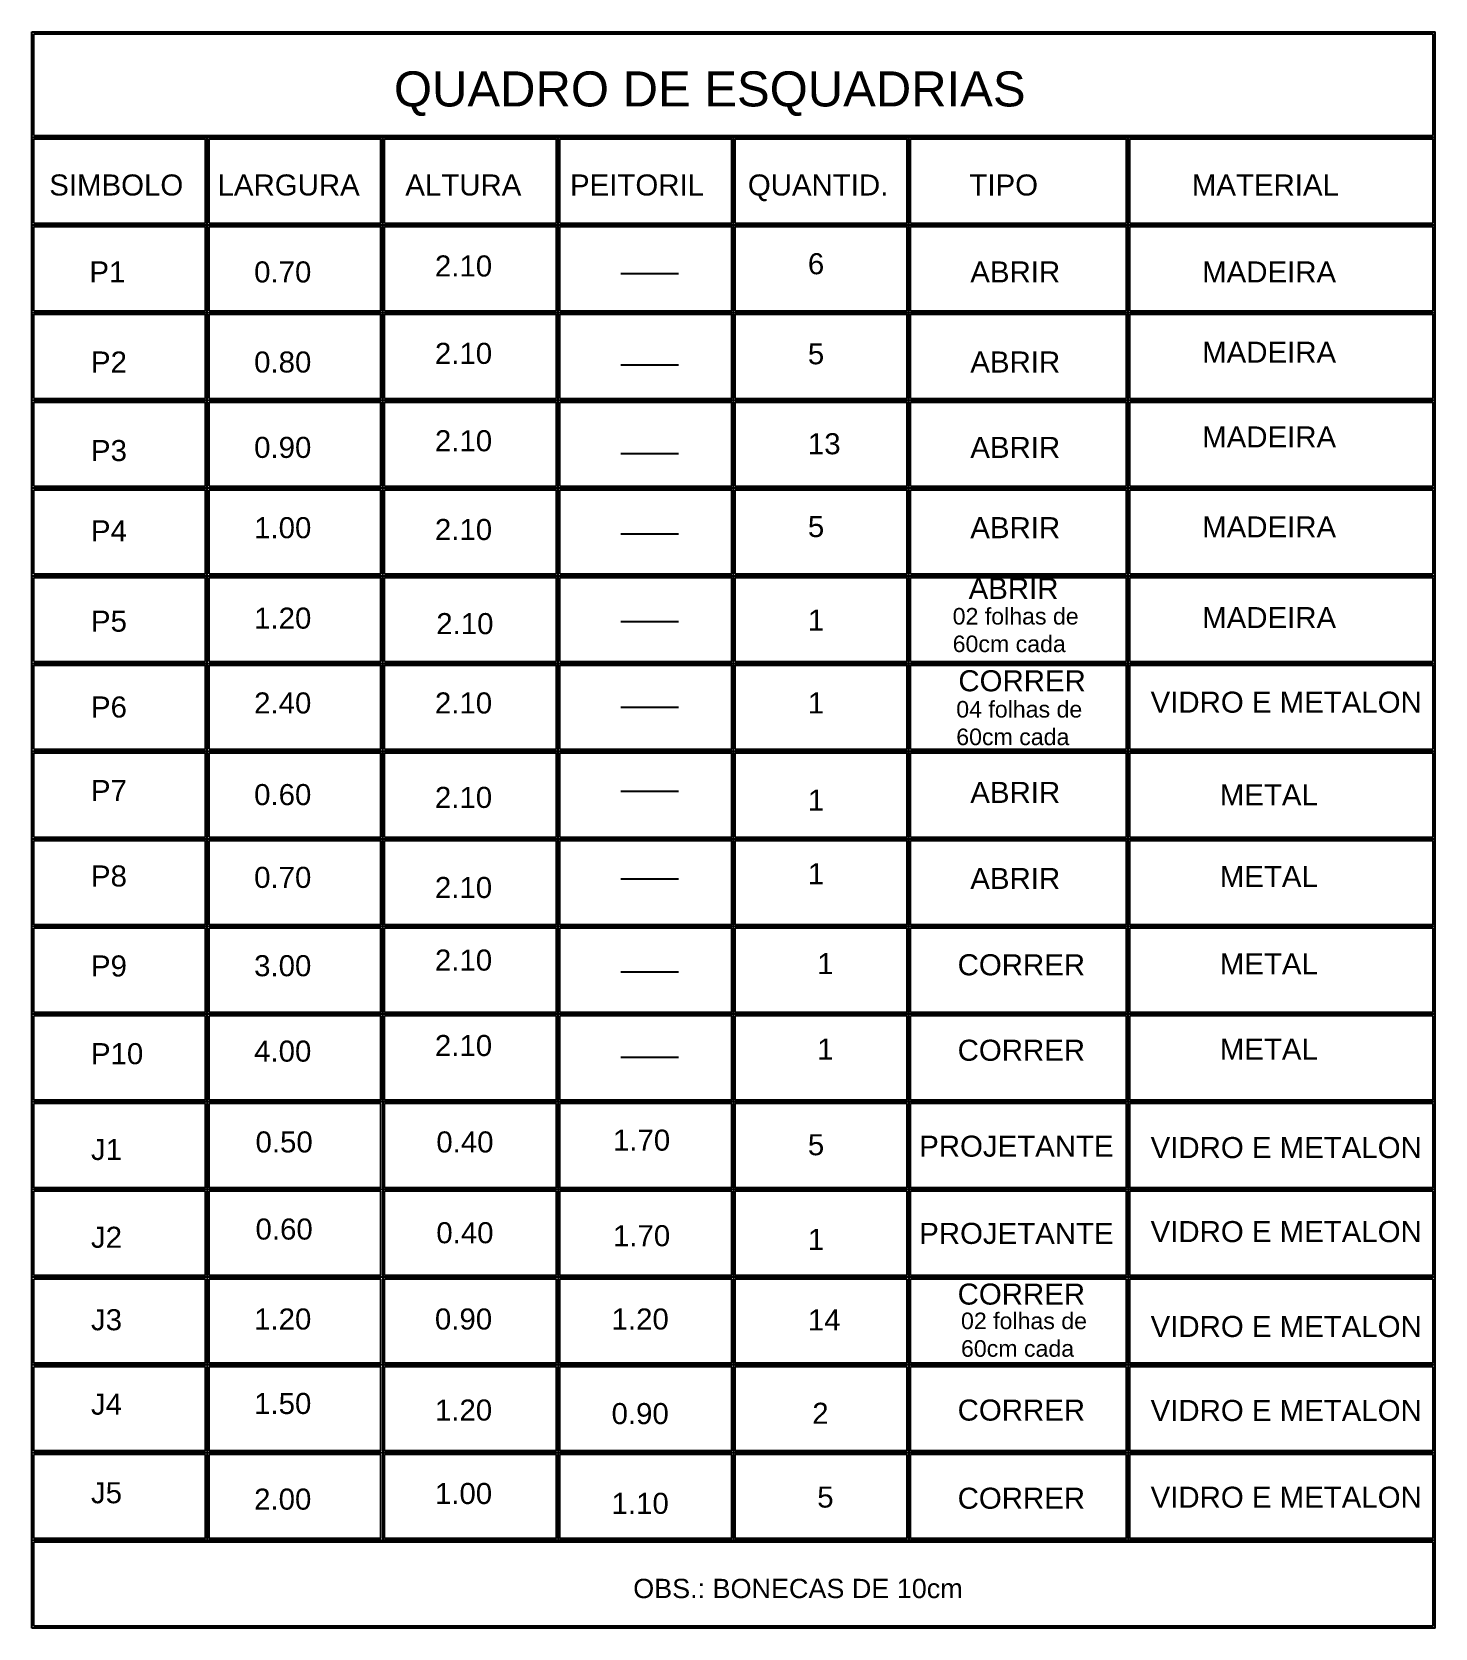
# Model space of a CAD drawing. Header units: millimetres. Extents: x 313 to 493, y 47 to 181.
# Drawn here: x 401.4 to 417.4, y 82.58 to 100.78 of the extents above; entities that cross this region are included whole.
import ezdxf

# ---------------------------------------------------------------- set-up
doc = ezdxf.new("R2010")
doc.units = ezdxf.units.MM
doc.header["$LTSCALE"] = 0.05
doc.header["$MEASUREMENT"] = 0
doc.layers.add('01', color=1, linetype='Continuous')
doc.layers.add('02', color=2, linetype='Continuous')
doc.styles.get("Standard").update_dxf_attribs({"font": 'arial.ttf'})

msp = doc.modelspace()

# ---------------------------------------------------------------- texts
at = {"layer": '01'}
msp.add_text('OBS.: BONECAS DE 10cm', height=0.22, dxfattribs=at).set_placement((408.2604, 82.9182))
at = {"layer": '02', "linetype": 'Continuous', "insert": (405.5318, 100.3268), "char_height": 0.4, "attachment_point": 1}
msp.add_mtext('{\\fArial|b0|i0|c0|p34;QUADRO DE ESQUADRIAS}', dxfattribs=at)
at = {"layer": '02', "linetype": 'Continuous', "attachment_point": 1}
for s, insert, char_height, width in [('{\\fArial|b0|i0|c0|p34;SIMBOLO}', (401.6017, 99.1513), 0.24, 6.70466), ('{\\fArial|b0|i0|c0|p34;LARGURA}', (403.5207, 99.1513), 0.24, 6.70466), ('{\\fArial|b0|i0|c0|p34;ALTURA}', (405.6617, 99.1513), 0.24, 6.70466), ('{\\fArial|b0|i0|c0|p34;PEITORIL}', (407.5401, 99.1513), 0.24, 6.70466), ('{\\fArial|b0|i0|c0|p34;QUANTID.}', (409.5677, 99.1513), 0.24, 6.70466), ('{\\fArial|b0|i0|c0|p34;TIPO}', (412.0941, 99.1513), 0.24, 6.70466), ('{\\fArial|b0|i0|c0|p34;MATERIAL}', (414.6304, 99.1513), 0.24, 6.70466), ('{\\fArial|b0|i0|c0|p34;P1}', (402.0591, 98.16), 0.24, 6.70466), ('0.70', (403.9376, 98.16), 0.24, 6.7047), ('2.10', (405.9993, 98.228), 0.24, 6.7047), ('6', (410.2519, 98.2533), 0.24, 6.7047), ('{\\fArial|b0|i0|c0|p34;ABRIR}', (412.1042, 98.16), 0.24, 6.70466), ('MADEIRA', (414.748, 98.16), 0.24, 6.7047), ('2.10', (405.9993, 97.2314), 0.24, 6.7047), ('5', (410.2519, 97.227), 0.24, 6.7047), ('MADEIRA', (414.748, 97.2446), 0.24, 6.7047), ('{\\fArial|b0|i0|c0|p34;P2}', (402.0772, 97.1326), 0.24, 6.70466), ('0.80', (403.9376, 97.1326), 0.24, 6.7047), ('{\\fArial|b0|i0|c0|p34;ABRIR}', (412.1042, 97.1326), 0.24, 6.70466), ('MADEIRA', (414.748, 96.2787), 0.24, 6.7047), ('{\\fArial|b0|i0|c0|p34;P3}', (402.0772, 96.1232), 0.24, 6.70466), ('0.90', (403.9376, 96.1592), 0.24, 6.7047), ('2.10', (405.9993, 96.2348), 0.24, 6.7047), ('13', (410.2519, 96.2008), 0.24, 6.7047), ('{\\fArial|b0|i0|c0|p34;ABRIR}', (412.1042, 96.1592), 0.24, 6.70466), ('P4', (402.0772, 95.2078), 0.24, 6.7047), ('1.00', (403.9376, 95.2438), 0.24, 6.7047), ('2.10', (405.9993, 95.2229), 0.24, 6.7047), ('5', (410.2519, 95.2566), 0.24, 6.7047), ('{\\fArial|b0|i0|c0|p34;ABRIR}', (412.1042, 95.2438), 0.24, 6.70466), ('MADEIRA', (414.748, 95.2525), 0.24, 6.7047), ('{\\fArial|b0|i0|c0|p34;ABRIR}', (412.0849, 94.55), 0.24, 6.70466), ('P5', (402.0772, 94.1777), 0.24, 6.7047), ('1.20', (403.9376, 94.2122), 0.24, 6.7047), ('2.10', (406.0146, 94.1497), 0.24, 6.7047), ('1', (410.2519, 94.1893), 0.24, 6.7047), ('02 folhas de 60cm cada', (411.903, 94.2083), 0.188775, 1.5529), ('MADEIRA', (414.748, 94.2185), 0.24, 6.7047), ('CORRER', (411.9681, 93.4981), 0.24, 6.7047), ('P6', (402.0772, 93.1992), 0.24, 6.7047), ('2.40', (403.9376, 93.2452), 0.24, 6.7047), ('2.10', (405.9993, 93.2452), 0.24, 6.7047), ('1', (410.2519, 93.2452), 0.24, 6.7047), ('VIDRO E METALON', (414.1602, 93.2541), 0.24, 6.7047), ('04 folhas de 60cm cada', (411.9439, 93.1476), 0.188775, 1.718353), ('P7', (402.0772, 92.2463), 0.24, 6.7047), ('0.60', (403.9376, 92.2002), 0.24, 6.7047), ('2.10', (405.9993, 92.1682), 0.24, 6.7047), ('1', (410.2519, 92.1363), 0.24, 6.7047), ('{\\fArial|b0|i0|c0|p34;ABRIR}', (412.1042, 92.2253), 0.24, 6.70466), ('METAL', (414.9492, 92.1976), 0.24, 6.7047), ('P8', (402.0772, 91.2722), 0.24, 6.7047), ('0.70', (403.9376, 91.2563), 0.24, 6.7047), ('1', (410.2519, 91.2979), 0.24, 6.7047), ('{\\fArial|b0|i0|c0|p34;ABRIR}', (412.1042, 91.2437), 0.24, 6.70466), ('METAL', (414.9492, 91.2675), 0.24, 6.7047), ('2.10', (405.9993, 91.141), 0.24, 6.7047), ('2.10', (405.9993, 90.3133), 0.24, 6.7047), ('1', (410.3588, 90.2728), 0.24, 6.7047), ('P9', (402.0772, 90.2463), 0.24, 6.7047), ('3.00', (403.9376, 90.2491), 0.24, 6.7047), ('CORRER', (411.9598, 90.2595), 0.24, 6.7047), ('METAL', (414.9492, 90.2709), 0.24, 6.7047), ('P10', (402.0772, 89.2463), 0.24, 6.7047), ('4.00', (403.9376, 89.275), 0.24, 6.7047), ('2.10', (405.9993, 89.3392), 0.24, 6.7047), ('1', (410.3588, 89.2987), 0.24, 6.7047), ('CORRER', (411.9598, 89.2854), 0.24, 6.7047), ('METAL', (414.9492, 89.2968), 0.24, 6.7047), ('J1', (402.0772, 88.1535), 0.24, 6.7047), ('0.50', (403.9535, 88.2396), 0.24, 6.7047), ('0.40', (406.0152, 88.2396), 0.24, 6.7047), ('1.70', (408.0296, 88.2602), 0.24, 6.7047), ('5', (410.2519, 88.2079), 0.24, 6.7047), ('PROJETANTE', (411.5214, 88.1915), 0.24, 6.7047), ('VIDRO E METALON', (414.1602, 88.1755), 0.24, 6.7047), ('0.60', (403.9535, 87.2463), 0.24, 6.7047), ('0.40', (406.0152, 87.2045), 0.24, 6.7047), ('PROJETANTE', (411.5214, 87.197), 0.24, 6.7047), ('VIDRO E METALON', (414.1602, 87.2174), 0.24, 6.7047), ('J2', (402.0772, 87.1525), 0.24, 6.7047), ('1.70', (408.0296, 87.1705), 0.24, 6.7047), ('1', (410.2519, 87.1282), 0.24, 6.7047), ('CORRER', (411.9598, 86.5049), 0.24, 6.7047), ('J3', (402.0772, 86.2123), 0.24, 6.7047), ('1.20', (403.9376, 86.2206), 0.24, 6.7047), ('0.90', (405.9993, 86.2206), 0.24, 6.7047), ('1.20', (408.0136, 86.2206), 0.24, 6.7047), ('14', (410.2519, 86.2097), 0.24, 6.7047), ('02 folhas de 60cm cada', (411.998, 86.1737), 0.188775, 1.7184), ('VIDRO E METALON', (414.1602, 86.1357), 0.24, 6.7047), ('J4', (402.0772, 85.2493), 0.24, 6.7047), ('1.50', (403.9376, 85.2576), 0.24, 6.7047), ('1.20', (405.9993, 85.1825), 0.24, 6.7047), ('CORRER', (411.9598, 85.1822), 0.24, 6.7047), ('VIDRO E METALON', (414.1602, 85.1776), 0.24, 6.7047), ('0.90', (408.0136, 85.1423), 0.24, 6.7047), ('2', (410.3017, 85.1456), 0.24, 6.7047), ('J5', (402.0772, 84.2397), 0.24, 6.7047), ('2.00', (403.9376, 84.1668), 0.24, 6.7047), ('1.00', (405.9993, 84.231), 0.24, 6.7047), ('1.10', (408.0136, 84.1189), 0.24, 6.7047), ('5', (410.3588, 84.1905), 0.24, 6.7047), ('CORRER', (411.9598, 84.1772), 0.24, 6.7047), ('VIDRO E METALON', (414.1602, 84.1886), 0.24, 6.7047)]:
    msp.add_mtext(s, dxfattribs=dict(at, insert=insert, char_height=char_height, width=width))

# ---------------------------------------------------------------- linework, layer by layer
at = {"layer": '01'}
for p, q in [((401.4239, 100.7565), (417.3839, 100.7565)), ((401.4239, 99.5965), (401.4239, 100.7565)), ((417.3839, 99.5965), (417.3839, 100.7565)), ((401.4239, 99.5965), (417.3839, 99.5965)), ((401.4239, 99.5565), (403.3839, 99.5565)), ((401.4239, 98.5965), (401.4239, 99.5565)), ((403.3839, 98.5965), (403.3839, 99.5565)), ((403.4239, 99.5565), (405.3839, 99.5565)), ((403.4239, 98.5965), (403.4239, 99.5565)), ((405.3839, 98.5965), (405.3839, 99.5565)), ((405.4239, 99.5565), (407.3839, 99.5565)), ((405.4239, 98.5965), (405.4239, 99.5565)), ((407.3839, 98.5965), (407.3839, 99.5565)), ((407.4239, 99.5565), (409.3839, 99.5565)), ((407.4239, 98.5965), (407.4239, 99.5565)), ((409.3839, 98.5965), (409.3839, 99.5565)), ((409.4239, 99.5565), (411.3839, 99.5565)), ((409.4239, 98.5965), (409.4239, 99.5565)), ((411.3839, 98.5965), (411.3839, 99.5565)), ((411.4239, 99.5565), (413.8839, 99.5565)), ((411.4239, 98.5965), (411.4239, 99.5565)), ((413.8839, 98.5965), (413.8839, 99.5565)), ((413.9239, 99.5565), (417.3839, 99.5565)), ((413.9239, 98.5965), (413.9239, 99.5565)), ((417.3839, 98.5965), (417.3839, 99.5565)), ((401.4239, 98.5965), (403.3839, 98.5965)), ((401.4239, 98.5565), (403.3839, 98.5565)), ((401.4239, 97.5965), (401.4239, 98.5565)), ((403.3839, 97.5965), (403.3839, 98.5565)), ((403.4239, 98.5965), (405.3839, 98.5965)), ((403.4239, 98.5565), (405.3839, 98.5565)), ((403.4239, 97.5965), (403.4239, 98.5565)), ((405.3839, 97.5965), (405.3839, 98.5565)), ((405.4239, 98.5965), (407.3839, 98.5965)), ((405.4239, 98.5565), (407.3839, 98.5565)), ((405.4239, 97.5965), (405.4239, 98.5565)), ((407.3839, 97.5965), (407.3839, 98.5565)), ((407.4239, 98.5965), (409.3839, 98.5965)), ((407.4239, 98.5565), (409.3839, 98.5565)), ((407.4239, 97.5965), (407.4239, 98.5565)), ((409.3839, 97.5965), (409.3839, 98.5565)), ((409.4239, 98.5965), (411.3839, 98.5965)), ((409.4239, 98.5565), (411.3839, 98.5565)), ((409.4239, 97.5965), (409.4239, 98.5565)), ((411.3839, 97.5965), (411.3839, 98.5565)), ((411.4239, 98.5965), (413.8839, 98.5965)), ((411.4239, 98.5565), (413.8839, 98.5565)), ((411.4239, 97.5965), (411.4239, 98.5565)), ((413.8839, 97.5965), (413.8839, 98.5565)), ((413.9239, 98.5965), (417.3839, 98.5965)), ((413.9239, 98.5565), (417.3839, 98.5565)), ((413.9239, 97.5965), (413.9239, 98.5565)), ((417.3839, 97.5965), (417.3839, 98.5565)), ((401.4239, 97.5965), (403.3839, 97.5965)), ((401.4239, 97.5565), (403.3839, 97.5565)), ((401.4239, 96.5965), (401.4239, 97.5565)), ((403.3839, 96.5965), (403.3839, 97.5565)), ((403.4239, 97.5965), (405.3839, 97.5965)), ((403.4239, 97.5565), (405.3839, 97.5565)), ((403.4239, 96.5965), (403.4239, 97.5565)), ((405.3839, 96.5965), (405.3839, 97.5565)), ((405.4239, 97.5965), (407.3839, 97.5965)), ((405.4239, 97.5565), (407.3839, 97.5565)), ((405.4239, 96.5965), (405.4239, 97.5565)), ((407.3839, 96.5965), (407.3839, 97.5565)), ((407.4239, 97.5965), (409.3839, 97.5965)), ((407.4239, 97.5565), (409.3839, 97.5565)), ((407.4239, 96.5965), (407.4239, 97.5565)), ((409.3839, 96.5965), (409.3839, 97.5565)), ((409.4239, 97.5965), (411.3839, 97.5965)), ((409.4239, 97.5565), (411.3839, 97.5565)), ((409.4239, 96.5965), (409.4239, 97.5565)), ((411.3839, 96.5965), (411.3839, 97.5565)), ((411.4239, 97.5965), (413.8839, 97.5965)), ((411.4239, 97.5565), (413.8839, 97.5565)), ((411.4239, 96.5965), (411.4239, 97.5565)), ((413.8839, 96.5965), (413.8839, 97.5565)), ((413.9239, 97.5965), (417.3839, 97.5965)), ((413.9239, 97.5565), (417.3839, 97.5565)), ((413.9239, 96.5965), (413.9239, 97.5565)), ((417.3839, 96.5965), (417.3839, 97.5565)), ((401.4239, 96.5965), (403.3839, 96.5965)), ((401.4239, 96.5565), (403.3839, 96.5565)), ((401.4239, 95.5965), (401.4239, 96.5565)), ((403.3839, 95.5965), (403.3839, 96.5565)), ((403.4239, 96.5965), (405.3839, 96.5965)), ((403.4239, 96.5565), (405.3839, 96.5565)), ((403.4239, 95.5965), (403.4239, 96.5565)), ((405.3839, 95.5965), (405.3839, 96.5565)), ((405.4239, 96.5965), (407.3839, 96.5965)), ((405.4239, 96.5565), (407.3839, 96.5565)), ((405.4239, 95.5965), (405.4239, 96.5565)), ((407.3839, 95.5965), (407.3839, 96.5565)), ((407.4239, 96.5965), (409.3839, 96.5965)), ((407.4239, 96.5565), (409.3839, 96.5565)), ((407.4239, 95.5965), (407.4239, 96.5565)), ((409.3839, 95.5965), (409.3839, 96.5565)), ((409.4239, 96.5965), (411.3839, 96.5965)), ((409.4239, 96.5565), (411.3839, 96.5565)), ((409.4239, 95.5965), (409.4239, 96.5565)), ((411.3839, 95.5965), (411.3839, 96.5565)), ((411.4239, 96.5965), (413.8839, 96.5965)), ((411.4239, 96.5565), (413.8839, 96.5565)), ((411.4239, 95.5965), (411.4239, 96.5565)), ((413.8839, 95.5965), (413.8839, 96.5565)), ((413.9239, 96.5965), (417.3839, 96.5965)), ((413.9239, 96.5565), (417.3839, 96.5565)), ((413.9239, 95.5965), (413.9239, 96.5565)), ((417.3839, 95.5965), (417.3839, 96.5565)), ((401.4239, 95.5965), (403.3839, 95.5965)), ((401.4239, 95.5565), (403.3839, 95.5565)), ((401.4239, 94.5965), (401.4239, 95.5565)), ((403.3839, 94.5965), (403.3839, 95.5565)), ((403.4239, 95.5965), (405.3839, 95.5965)), ((403.4239, 95.5565), (405.3839, 95.5565)), ((403.4239, 94.5965), (403.4239, 95.5565)), ((405.3839, 94.5965), (405.3839, 95.5565)), ((405.4239, 95.5965), (407.3839, 95.5965)), ((405.4239, 95.5565), (407.3839, 95.5565)), ((405.4239, 94.5965), (405.4239, 95.5565)), ((407.3839, 94.5965), (407.3839, 95.5565)), ((407.4239, 95.5965), (409.3839, 95.5965)), ((407.4239, 95.5565), (409.3839, 95.5565)), ((407.4239, 94.5965), (407.4239, 95.5565)), ((409.3839, 94.5965), (409.3839, 95.5565)), ((409.4239, 95.5965), (411.3839, 95.5965)), ((409.4239, 95.5565), (411.3839, 95.5565)), ((409.4239, 94.5965), (409.4239, 95.5565)), ((411.3839, 94.5965), (411.3839, 95.5565)), ((411.4239, 95.5965), (413.8839, 95.5965)), ((411.4239, 95.5565), (413.8839, 95.5565)), ((411.4239, 94.5965), (411.4239, 95.5565)), ((413.8839, 94.5965), (413.8839, 95.5565)), ((413.9239, 95.5965), (417.3839, 95.5965)), ((413.9239, 95.5565), (417.3839, 95.5565)), ((413.9239, 94.5965), (413.9239, 95.5565)), ((417.3839, 94.5965), (417.3839, 95.5565)), ((401.4239, 94.5965), (403.3839, 94.5965)), ((401.4239, 94.5565), (403.3839, 94.5565)), ((401.4239, 93.5965), (401.4239, 94.5565)), ((403.3839, 93.5965), (403.3839, 94.5565)), ((403.4239, 94.5965), (405.3839, 94.5965)), ((403.4239, 94.5565), (405.3839, 94.5565)), ((403.4239, 93.5965), (403.4239, 94.5565)), ((405.3839, 93.5965), (405.3839, 94.5565)), ((405.4239, 94.5965), (407.3839, 94.5965)), ((405.4239, 94.5565), (407.3839, 94.5565)), ((405.4239, 93.5965), (405.4239, 94.5565)), ((407.3839, 93.5965), (407.3839, 94.5565)), ((407.4239, 94.5965), (409.3839, 94.5965)), ((407.4239, 94.5565), (409.3839, 94.5565)), ((407.4239, 93.5965), (407.4239, 94.5565)), ((409.3839, 93.5965), (409.3839, 94.5565)), ((409.4239, 94.5965), (411.3839, 94.5965)), ((409.4239, 94.5565), (411.3839, 94.5565)), ((409.4239, 93.5965), (409.4239, 94.5565)), ((411.3839, 93.5965), (411.3839, 94.5565)), ((411.4239, 94.5965), (413.8839, 94.5965)), ((411.4239, 94.5565), (413.8839, 94.5565)), ((411.4239, 93.5965), (411.4239, 94.5565)), ((413.8839, 93.5965), (413.8839, 94.5565)), ((413.9239, 94.5965), (417.3839, 94.5965)), ((413.9239, 94.5565), (417.3839, 94.5565)), ((413.9239, 93.5965), (413.9239, 94.5565)), ((417.3839, 93.5965), (417.3839, 94.5565)), ((401.4239, 93.5965), (403.3839, 93.5965)), ((401.4239, 93.5565), (403.3839, 93.5565)), ((401.4239, 92.5965), (401.4239, 93.5565)), ((403.3839, 92.5965), (403.3839, 93.5565)), ((403.4239, 93.5965), (405.3839, 93.5965)), ((403.4239, 93.5565), (405.3839, 93.5565)), ((403.4239, 92.5965), (403.4239, 93.5565)), ((405.3839, 92.5965), (405.3839, 93.5565)), ((405.4239, 93.5965), (407.3839, 93.5965)), ((405.4239, 93.5565), (407.3839, 93.5565)), ((405.4239, 92.5965), (405.4239, 93.5565)), ((407.3839, 92.5965), (407.3839, 93.5565)), ((407.4239, 93.5965), (409.3839, 93.5965)), ((407.4239, 93.5565), (409.3839, 93.5565)), ((407.4239, 92.5965), (407.4239, 93.5565)), ((409.3839, 92.5965), (409.3839, 93.5565)), ((409.4239, 93.5965), (411.3839, 93.5965)), ((409.4239, 93.5565), (411.3839, 93.5565)), ((409.4239, 92.5965), (409.4239, 93.5565)), ((411.3839, 92.5965), (411.3839, 93.5565)), ((411.4239, 93.5965), (413.8839, 93.5965)), ((411.4239, 93.5565), (413.8839, 93.5565)), ((411.4239, 92.5965), (411.4239, 93.5565)), ((413.8839, 92.5965), (413.8839, 93.5565)), ((413.9239, 93.5965), (417.3839, 93.5965)), ((413.9239, 93.5565), (417.3839, 93.5565)), ((413.9239, 92.5965), (413.9239, 93.5565)), ((417.3839, 92.5965), (417.3839, 93.5565)), ((401.4239, 92.5965), (403.3839, 92.5965)), ((401.4239, 92.5565), (403.3839, 92.5565)), ((401.4239, 91.5965), (401.4239, 92.5565)), ((403.3839, 91.5965), (403.3839, 92.5565)), ((403.4239, 92.5965), (405.3839, 92.5965)), ((403.4239, 91.5965), (403.4239, 92.5565)), ((403.4239, 92.5565), (405.3839, 92.5565)), ((405.3839, 91.5965), (405.3839, 92.5565)), ((405.4239, 92.5965), (407.3839, 92.5965)), ((405.4239, 92.5565), (407.3839, 92.5565)), ((405.4239, 91.5965), (405.4239, 92.5565)), ((407.3839, 91.5965), (407.3839, 92.5565)), ((407.4239, 92.5965), (409.3839, 92.5965)), ((407.4239, 92.5565), (409.3839, 92.5565)), ((407.4239, 91.5965), (407.4239, 92.5565)), ((409.3839, 91.5965), (409.3839, 92.5565)), ((409.4239, 92.5965), (411.3839, 92.5965)), ((409.4239, 92.5565), (411.3839, 92.5565)), ((409.4239, 91.5965), (409.4239, 92.5565)), ((411.3839, 91.5965), (411.3839, 92.5565)), ((411.4239, 92.5965), (413.8839, 92.5965)), ((411.4239, 92.5565), (413.8839, 92.5565)), ((411.4239, 91.5965), (411.4239, 92.5565)), ((413.8839, 91.5965), (413.8839, 92.5565)), ((413.9239, 92.5965), (417.3839, 92.5965)), ((413.9239, 92.5565), (417.3839, 92.5565)), ((413.9239, 91.5965), (413.9239, 92.5565)), ((417.3839, 91.5965), (417.3839, 92.5565)), ((401.4239, 91.5965), (403.3839, 91.5965)), ((401.4239, 91.5565), (403.3839, 91.5565)), ((401.4239, 90.5965), (401.4239, 91.5565)), ((403.3839, 90.5965), (403.3839, 91.5565)), ((403.4239, 91.5965), (405.3839, 91.5965)), ((403.4239, 90.5965), (403.4239, 91.5565)), ((403.4239, 91.5565), (405.3839, 91.5565)), ((405.3839, 90.5965), (405.3839, 91.5565)), ((405.4239, 91.5965), (407.3839, 91.5965)), ((405.4239, 90.5965), (405.4239, 91.5565)), ((405.4239, 91.5565), (407.3839, 91.5565)), ((407.3839, 90.5965), (407.3839, 91.5565)), ((407.4239, 91.5965), (409.3839, 91.5965)), ((407.4239, 90.5965), (407.4239, 91.5565)), ((407.4239, 91.5565), (409.3839, 91.5565)), ((409.3839, 90.5965), (409.3839, 91.5565)), ((409.4239, 91.5965), (411.3839, 91.5965)), ((409.4239, 90.5965), (409.4239, 91.5565)), ((409.4239, 91.5565), (411.3839, 91.5565)), ((411.3839, 90.5965), (411.3839, 91.5565)), ((411.4239, 91.5965), (413.8839, 91.5965)), ((411.4239, 90.5965), (411.4239, 91.5565)), ((411.4239, 91.5565), (413.8839, 91.5565)), ((413.8839, 90.5965), (413.8839, 91.5565)), ((413.9239, 91.5965), (417.3839, 91.5965)), ((413.9239, 90.5965), (413.9239, 91.5565)), ((413.9239, 91.5565), (417.3839, 91.5565)), ((417.3839, 90.5965), (417.3839, 91.5565)), ((403.3839, 90.5965), (401.4239, 90.5965)), ((401.4239, 89.5965), (401.4239, 90.5565)), ((403.3839, 90.5565), (401.4239, 90.5565)), ((403.3839, 89.5965), (403.3839, 90.5565)), ((405.3839, 90.5965), (403.4239, 90.5965)), ((403.4239, 89.5965), (403.4239, 90.5565)), ((405.3839, 90.5565), (403.4239, 90.5565)), ((405.3839, 89.5965), (405.3839, 90.5565)), ((407.3839, 90.5965), (405.4239, 90.5965)), ((405.4239, 89.5965), (405.4239, 90.5565)), ((407.3839, 90.5565), (405.4239, 90.5565)), ((407.3839, 89.5965), (407.3839, 90.5565)), ((409.3839, 90.5965), (407.4239, 90.5965)), ((407.4239, 89.5965), (407.4239, 90.5565)), ((409.3839, 90.5565), (407.4239, 90.5565)), ((409.3839, 89.5965), (409.3839, 90.5565)), ((411.3839, 90.5965), (409.4239, 90.5965)), ((409.4239, 89.5965), (409.4239, 90.5565)), ((411.3839, 90.5565), (409.4239, 90.5565)), ((411.3839, 89.5965), (411.3839, 90.5565)), ((413.8839, 90.5965), (411.4239, 90.5965)), ((411.4239, 89.5965), (411.4239, 90.5565)), ((413.8839, 90.5565), (411.4239, 90.5565)), ((413.8839, 89.5965), (413.8839, 90.5565)), ((417.3839, 90.5965), (413.9239, 90.5965)), ((417.3839, 90.5565), (413.9239, 90.5565)), ((413.9239, 89.5965), (413.9239, 90.5565)), ((417.3839, 89.5965), (417.3839, 90.5565)), ((403.3839, 89.5965), (401.4239, 89.5965)), ((401.4239, 88.5965), (401.4239, 89.5565)), ((403.3839, 89.5565), (401.4239, 89.5565)), ((403.3839, 88.5965), (403.3839, 89.5565)), ((405.3839, 89.5965), (403.4239, 89.5965)), ((403.4239, 88.5965), (403.4239, 89.5565)), ((405.3839, 89.5565), (403.4239, 89.5565)), ((405.3839, 88.5965), (405.3839, 89.5565)), ((407.3839, 89.5965), (405.4239, 89.5965)), ((405.4239, 88.5965), (405.4239, 89.5565)), ((407.3839, 89.5565), (405.4239, 89.5565)), ((407.3839, 88.5965), (407.3839, 89.5565)), ((409.3839, 89.5965), (407.4239, 89.5965)), ((407.4239, 88.5965), (407.4239, 89.5565)), ((409.3839, 89.5565), (407.4239, 89.5565)), ((409.3839, 88.5965), (409.3839, 89.5565)), ((411.3839, 89.5965), (409.4239, 89.5965)), ((409.4239, 88.5965), (409.4239, 89.5565)), ((411.3839, 89.5565), (409.4239, 89.5565)), ((411.3839, 88.5965), (411.3839, 89.5565)), ((413.8839, 89.5965), (411.4239, 89.5965)), ((411.4239, 88.5965), (411.4239, 89.5565)), ((413.8839, 89.5565), (411.4239, 89.5565)), ((413.8839, 88.5965), (413.8839, 89.5565)), ((417.3839, 89.5965), (413.9239, 89.5965)), ((417.3839, 89.5565), (413.9239, 89.5565)), ((413.9239, 88.5965), (413.9239, 89.5565)), ((417.3839, 88.5965), (417.3839, 89.5565)), ((403.3839, 88.5965), (401.4239, 88.5965)), ((401.4239, 87.5965), (401.4239, 88.5565)), ((403.3839, 88.5565), (401.4239, 88.5565)), ((403.3839, 87.5965), (403.3839, 88.5565)), ((405.3839, 88.5965), (403.4239, 88.5965)), ((403.4239, 87.5965), (403.4239, 88.5565)), ((405.3839, 88.5565), (403.4239, 88.5565)), ((405.3839, 87.5965), (405.3839, 88.5565)), ((407.3839, 88.5965), (405.4239, 88.5965)), ((405.4239, 87.5965), (405.4239, 88.5565)), ((407.3839, 88.5565), (405.4239, 88.5565)), ((407.3839, 87.5965), (407.3839, 88.5565)), ((409.3839, 88.5965), (407.4239, 88.5965)), ((407.4239, 87.5965), (407.4239, 88.5565)), ((409.3839, 88.5565), (407.4239, 88.5565)), ((409.3839, 87.5965), (409.3839, 88.5565)), ((411.3839, 88.5965), (409.4239, 88.5965)), ((409.4239, 87.5965), (409.4239, 88.5565)), ((411.3839, 88.5565), (409.4239, 88.5565)), ((411.3839, 87.5965), (411.3839, 88.5565)), ((413.8839, 88.5965), (411.4239, 88.5965)), ((411.4239, 87.5965), (411.4239, 88.5565)), ((413.8839, 88.5565), (411.4239, 88.5565)), ((413.8839, 87.5965), (413.8839, 88.5565)), ((417.3839, 88.5965), (413.9239, 88.5965)), ((417.3839, 88.5565), (413.9239, 88.5565)), ((413.9239, 87.5965), (413.9239, 88.5565)), ((417.3839, 87.5965), (417.3839, 88.5565)), ((403.3839, 87.5965), (401.4239, 87.5965)), ((403.3839, 87.5565), (401.4239, 87.5565)), ((401.4239, 86.5965), (401.4239, 87.5565)), ((403.3839, 86.5965), (403.3839, 87.5565)), ((405.3839, 87.5965), (403.4239, 87.5965)), ((405.3839, 87.5565), (403.4239, 87.5565)), ((403.4239, 86.5965), (403.4239, 87.5565)), ((405.3839, 86.5965), (405.3839, 87.5565)), ((407.3839, 87.5965), (405.4239, 87.5965)), ((407.3839, 87.5565), (405.4239, 87.5565)), ((405.4239, 86.5965), (405.4239, 87.5565)), ((407.3839, 86.5965), (407.3839, 87.5565)), ((409.3839, 87.5965), (407.4239, 87.5965)), ((409.3839, 87.5565), (407.4239, 87.5565)), ((407.4239, 86.5965), (407.4239, 87.5565)), ((409.3839, 86.5965), (409.3839, 87.5565)), ((411.3839, 87.5965), (409.4239, 87.5965)), ((411.3839, 87.5565), (409.4239, 87.5565)), ((409.4239, 86.5965), (409.4239, 87.5565)), ((411.3839, 86.5965), (411.3839, 87.5565)), ((413.8839, 87.5965), (411.4239, 87.5965)), ((413.8839, 87.5565), (411.4239, 87.5565)), ((411.4239, 86.5965), (411.4239, 87.5565)), ((413.8839, 86.5965), (413.8839, 87.5565)), ((417.3839, 87.5965), (413.9239, 87.5965)), ((417.3839, 87.5565), (413.9239, 87.5565)), ((413.9239, 86.5965), (413.9239, 87.5565)), ((417.3839, 86.5965), (417.3839, 87.5565)), ((403.3839, 86.5965), (401.4239, 86.5965)), ((403.3839, 86.5565), (401.4239, 86.5565)), ((401.4239, 85.5965), (401.4239, 86.5565)), ((403.3839, 85.5965), (403.3839, 86.5565)), ((405.3839, 86.5965), (403.4239, 86.5965)), ((405.3839, 86.5565), (403.4239, 86.5565)), ((403.4239, 85.5965), (403.4239, 86.5565)), ((405.3839, 85.5965), (405.3839, 86.5565)), ((407.3839, 86.5965), (405.4239, 86.5965)), ((407.3839, 86.5565), (405.4239, 86.5565)), ((405.4239, 85.5965), (405.4239, 86.5565)), ((407.3839, 85.5965), (407.3839, 86.5565)), ((409.3839, 86.5965), (407.4239, 86.5965)), ((409.3839, 86.5565), (407.4239, 86.5565)), ((407.4239, 85.5965), (407.4239, 86.5565)), ((409.3839, 85.5965), (409.3839, 86.5565)), ((411.3839, 86.5965), (409.4239, 86.5965)), ((411.3839, 86.5565), (409.4239, 86.5565)), ((409.4239, 85.5965), (409.4239, 86.5565)), ((411.3839, 85.5965), (411.3839, 86.5565)), ((413.8839, 86.5965), (411.4239, 86.5965)), ((413.8839, 86.5565), (411.4239, 86.5565)), ((411.4239, 85.5965), (411.4239, 86.5565)), ((413.8839, 85.5965), (413.8839, 86.5565)), ((417.3839, 86.5965), (413.9239, 86.5965)), ((417.3839, 86.5565), (413.9239, 86.5565)), ((413.9239, 85.5965), (413.9239, 86.5565)), ((417.3839, 85.5965), (417.3839, 86.5565)), ((403.3839, 85.5965), (401.4239, 85.5965)), ((403.3839, 85.5565), (401.4239, 85.5565)), ((401.4239, 84.5965), (401.4239, 85.5565)), ((403.3839, 84.5965), (403.3839, 85.5565)), ((405.3839, 85.5965), (403.4239, 85.5965)), ((405.3839, 85.5565), (403.4239, 85.5565)), ((403.4239, 84.5965), (403.4239, 85.5565)), ((405.3839, 84.5965), (405.3839, 85.5565)), ((407.3839, 85.5965), (405.4239, 85.5965)), ((407.3839, 85.5565), (405.4239, 85.5565)), ((405.4239, 84.5965), (405.4239, 85.5565)), ((407.3839, 84.5965), (407.3839, 85.5565)), ((409.3839, 85.5965), (407.4239, 85.5965)), ((409.3839, 85.5565), (407.4239, 85.5565)), ((407.4239, 84.5965), (407.4239, 85.5565)), ((409.3839, 84.5965), (409.3839, 85.5565)), ((411.3839, 85.5965), (409.4239, 85.5965)), ((411.3839, 85.5565), (409.4239, 85.5565)), ((409.4239, 84.5965), (409.4239, 85.5565)), ((411.3839, 84.5965), (411.3839, 85.5565)), ((413.8839, 85.5965), (411.4239, 85.5965)), ((413.8839, 85.5565), (411.4239, 85.5565)), ((411.4239, 84.5965), (411.4239, 85.5565)), ((413.8839, 84.5965), (413.8839, 85.5565)), ((417.3839, 85.5965), (413.9239, 85.5965)), ((417.3839, 85.5565), (413.9239, 85.5565)), ((413.9239, 84.5965), (413.9239, 85.5565)), ((417.3839, 84.5965), (417.3839, 85.5565)), ((403.3839, 84.5965), (401.4239, 84.5965)), ((403.3839, 84.5565), (401.4239, 84.5565)), ((401.4239, 83.5965), (401.4239, 84.5565)), ((403.3839, 83.5965), (403.3839, 84.5565)), ((405.3839, 84.5965), (403.4239, 84.5965)), ((405.3839, 84.5565), (403.4239, 84.5565)), ((403.4239, 83.5965), (403.4239, 84.5565)), ((405.3839, 83.5965), (405.3839, 84.5565)), ((407.3839, 84.5965), (405.4239, 84.5965)), ((407.3839, 84.5565), (405.4239, 84.5565)), ((405.4239, 83.5965), (405.4239, 84.5565)), ((407.3839, 83.5965), (407.3839, 84.5565)), ((409.3839, 84.5965), (407.4239, 84.5965)), ((409.3839, 84.5565), (407.4239, 84.5565)), ((407.4239, 83.5965), (407.4239, 84.5565)), ((409.3839, 83.5965), (409.3839, 84.5565)), ((411.3839, 84.5965), (409.4239, 84.5965)), ((411.3839, 84.5565), (409.4239, 84.5565)), ((409.4239, 83.5965), (409.4239, 84.5565)), ((411.3839, 83.5965), (411.3839, 84.5565)), ((413.8839, 84.5965), (411.4239, 84.5965)), ((413.8839, 84.5565), (411.4239, 84.5565)), ((411.4239, 83.5965), (411.4239, 84.5565)), ((413.8839, 83.5965), (413.8839, 84.5565)), ((417.3839, 84.5965), (413.9239, 84.5965)), ((417.3839, 84.5565), (413.9239, 84.5565)), ((413.9239, 83.5965), (413.9239, 84.5565)), ((417.3839, 83.5965), (417.3839, 84.5565)), ((403.3839, 83.5965), (401.4239, 83.5965)), ((401.4239, 82.5965), (401.4239, 83.5565)), ((417.3839, 83.5565), (401.4239, 83.5565)), ((405.3839, 83.5965), (403.4239, 83.5965)), ((407.3839, 83.5965), (405.4239, 83.5965)), ((409.3839, 83.5965), (407.4239, 83.5965)), ((411.3839, 83.5965), (409.4239, 83.5965)), ((413.8839, 83.5965), (411.4239, 83.5965)), ((417.3839, 83.5965), (413.9239, 83.5965)), ((417.3839, 82.5965), (417.3839, 83.5565)), ((417.3839, 82.5965), (401.4239, 82.5965))]:
    msp.add_line(p, q, dxfattribs=at)
at = {"layer": '02', "linetype": 'Continuous'}
for p, q in [((401.4039, 99.5765), (401.4039, 100.7765)), ((401.4039, 100.7765), (417.4039, 100.7765)), ((417.4039, 99.5765), (417.4039, 100.7765)), ((401.4039, 99.5765), (417.4039, 99.5765)), ((401.4039, 82.5765), (401.4039, 99.5765)), ((403.4039, 88.5765), (403.4039, 99.5765)), ((405.4039, 88.5765), (405.4039, 99.5765)), ((407.4039, 88.5765), (407.4039, 99.5765)), ((409.4039, 88.5765), (409.4039, 99.5765)), ((411.4039, 88.5765), (411.4039, 99.5765)), ((413.9039, 88.5765), (413.9039, 99.5765)), ((417.4039, 91.5765), (417.4039, 99.5765)), ((401.4039, 98.5765), (417.4039, 98.5765)), ((408.118, 98.0231), (408.776, 98.0231)), ((401.4039, 97.5765), (417.4039, 97.5765)), ((408.118, 96.9822), (408.776, 96.9822)), ((401.4039, 96.5765), (417.4039, 96.5765)), ((408.118, 95.9686), (408.776, 95.9686)), ((401.4039, 95.5765), (417.4039, 95.5765)), ((408.118, 95.0532), (408.776, 95.0532)), ((401.4039, 94.5765), (417.4039, 94.5765)), ((408.118, 94.0528), (408.776, 94.0528)), ((401.4039, 93.5765), (417.4039, 93.5765)), ((408.118, 93.0764), (408.776, 93.0764)), ((401.4039, 92.5765), (417.4039, 92.5765)), ((408.118, 92.1187), (408.776, 92.1187)), ((401.4039, 91.5765), (417.4039, 91.5765)), ((417.4039, 82.5765), (417.4039, 91.5765)), ((408.118, 91.1203), (408.776, 91.1203)), ((417.4039, 90.5765), (401.4039, 90.5765)), ((408.118, 90.0601), (408.776, 90.0601)), ((417.4039, 89.5765), (401.4039, 89.5765)), ((408.118, 89.086), (408.776, 89.086)), ((407.4039, 88.5765), (401.4039, 88.5765)), ((417.4039, 88.5765), (407.4039, 88.5765)), ((417.4039, 87.5765), (401.4039, 87.5765)), ((417.4039, 86.5765), (401.4039, 86.5765)), ((417.4039, 85.5765), (401.4039, 85.5765)), ((417.4039, 84.5765), (401.4039, 84.5765)), ((417.4039, 83.5765), (401.4039, 83.5765)), ((417.4039, 82.5765), (401.4039, 82.5765))]:
    msp.add_line(p, q, dxfattribs=at)
at = {"layer": '02'}
for p, q in [((403.4039, 88.5765), (403.4039, 87.5765)), ((405.4039, 88.5765), (405.4039, 87.5765)), ((407.4039, 88.5765), (407.4039, 87.5765)), ((409.4039, 88.5765), (409.4039, 87.5765)), ((411.4039, 88.5765), (411.4039, 87.5765)), ((413.9039, 88.5765), (413.9039, 87.5765)), ((403.4039, 87.5765), (403.4039, 86.5765)), ((405.4039, 87.5765), (405.4039, 86.5765)), ((407.4039, 87.5765), (407.4039, 86.5765)), ((409.4039, 87.5765), (409.4039, 86.5765)), ((411.4039, 87.5765), (411.4039, 86.5765)), ((413.9039, 87.5765), (413.9039, 86.5765)), ((403.4039, 86.5765), (403.4039, 85.5765)), ((405.4039, 86.5765), (405.4039, 85.5765)), ((407.4039, 86.5765), (407.4039, 85.5765)), ((409.4039, 86.5765), (409.4039, 85.5765)), ((411.4039, 86.5765), (411.4039, 85.5765)), ((413.9039, 86.5765), (413.9039, 85.5765)), ((403.4039, 85.5765), (403.4039, 84.5765)), ((405.4039, 85.5765), (405.4039, 84.5765)), ((407.4039, 85.5765), (407.4039, 84.5765)), ((409.4039, 85.5765), (409.4039, 84.5765)), ((411.4039, 85.5765), (411.4039, 84.5765)), ((413.9039, 85.5765), (413.9039, 84.5765)), ((403.4039, 84.5765), (403.4039, 83.5765)), ((405.4039, 84.5765), (405.4039, 83.5765)), ((407.4039, 84.5765), (407.4039, 83.5765)), ((409.4039, 84.5765), (409.4039, 83.5765)), ((411.4039, 84.5765), (411.4039, 83.5765)), ((413.9039, 84.5765), (413.9039, 83.5765))]:
    msp.add_line(p, q, dxfattribs=at)

msp.set_redraw_order([(e.dxf.handle, doc.entitydb.next_handle()) for e in msp.query("TEXT MTEXT ATTDEF DIMENSION ARC_DIMENSION")])  # texts and dimensions are drawn at this point

doc.saveas('drawing.dxf')
